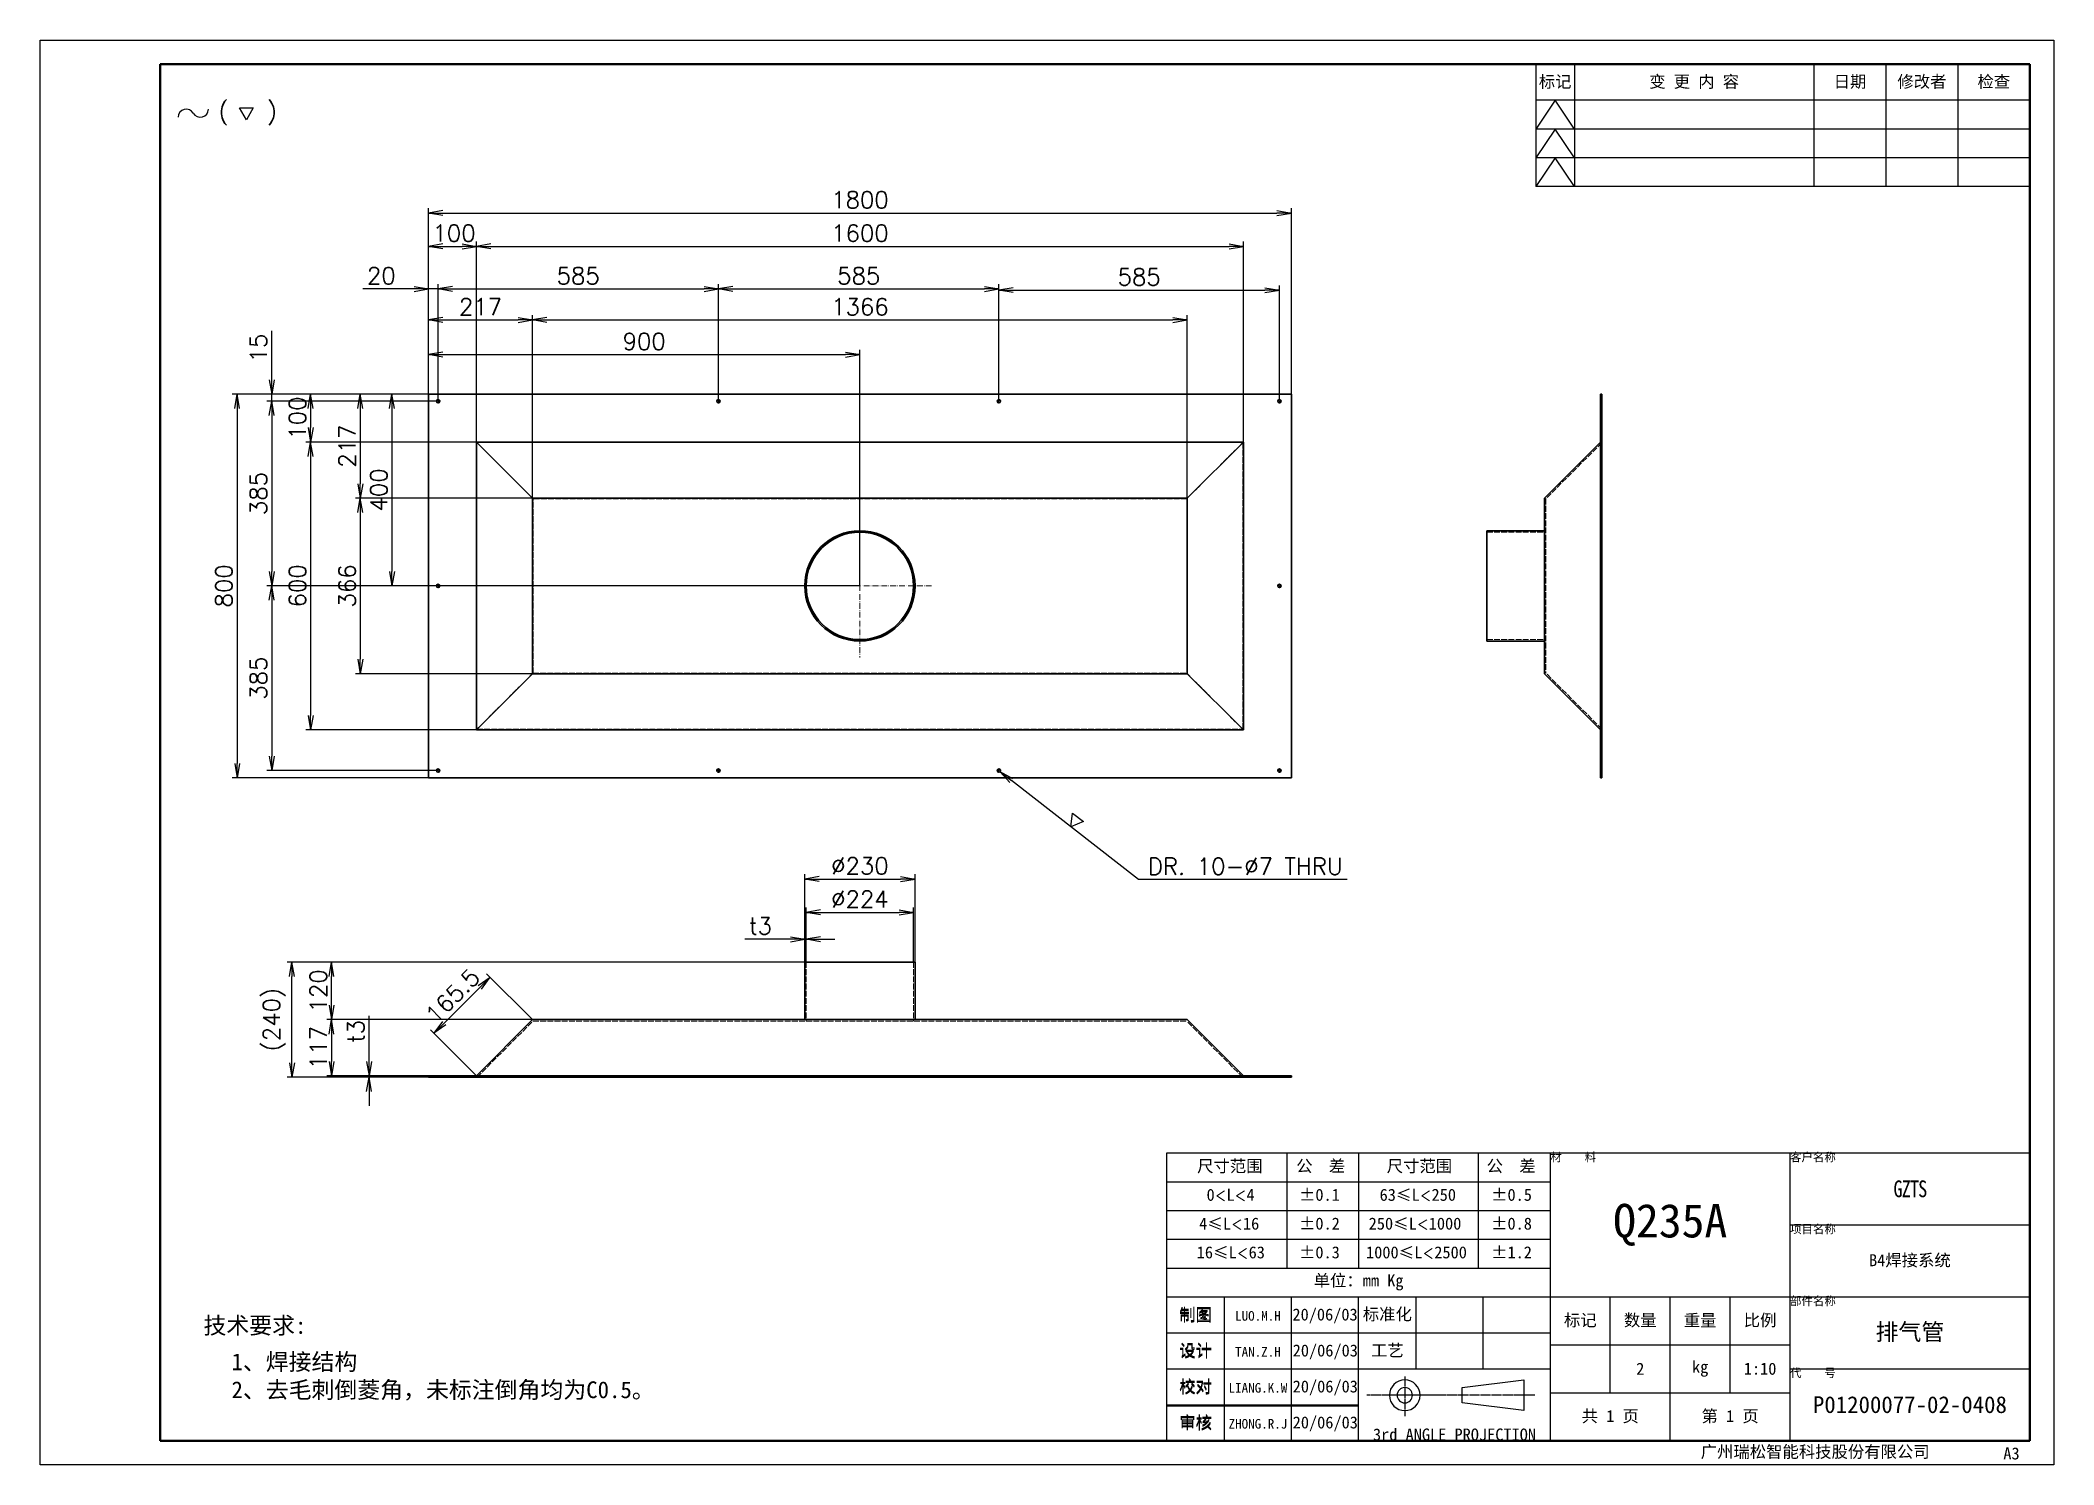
# Model space of a CAD drawing. Header units: millimetres. Extents: x -73083 to 81340, y -6859 to 6812.
# Drawn here: x 40336 to 44536, y -6850 to -3880 of the extents above; entities that cross this region are included whole.
import ezdxf

# ---------------------------------------------------------------- set-up
doc = ezdxf.new("R2010")
doc.units = ezdxf.units.MM
for name, pattern in [('AM_ISO02W050', [7.5, 6, -1.5]), ('AM_ISO08W050', [18, 12, -1.5, 3, -1.5]), ('CENTER-HOKUTO', [23, 20, -1, 1, -1]), ('DASHDOT', [18.5, 12, -3, 0.5, -3]), ('DASHED', [15, 12, -3])]:
    doc.linetypes.add(name, pattern=pattern)
doc.layers.add('A3', color=7, linetype='Continuous', plot=False)
for name, color, linetype, lineweight in [('AM_7', 2, 'AM_ISO08W050', 25), ('AM_HID', 1, 'AM_ISO02W050', 25), ('AM_VIS', 7, 'Continuous', 50), ('SOLID LINE', 7, 'Continuous', 30)]:
    doc.layers.add(name, color=color, linetype=linetype, lineweight=lineweight)
doc.layers.add('title_frame', color=7, linetype='Continuous')
doc.layers.add('word_dim', color=253, linetype='Continuous')
doc.styles.get("Standard").update_dxf_attribs({"font": 'romans.shx', "bigfont": 'bigfont.shx'})
doc.dimstyles.new('1-10', dxfattribs={"dimscale": 10, "dimtxt": 3.5, "dimasz": 3, "dimexe": 1, "dimexo": 0, "dimgap": 1, "dimtad": 3, "dimdsep": 46, "dimtxsty": 'Standard', "dimblk1": 'OPEN', "dimblk2": 'OPEN', "dimsah": 1, "dimcen": 0, "dimclrd": 256, "dimclre": 256, "dimclrt": 3, "dimadec": 0, "dimazin": 0, "dimtfac": 1, "dimtmove": 0, "dimatfit": 3, "dimfxl": 0, "dimtolj": 1, "dimtzin": 0, "dimarcsym": 0})
doc.dimstyles.new('STANDARD1-10', dxfattribs={"dimscale": 10, "dimtxt": 3.5, "dimasz": 3, "dimexe": 1, "dimexo": 0, "dimgap": 1, "dimtad": 3, "dimdsep": 46, "dimtxsty": 'Standard', "dimblk1": 'OPEN', "dimblk2": 'OPEN', "dimsah": 1, "dimcen": 0, "dimclrd": 256, "dimclre": 256, "dimclrt": 3, "dimadec": 0, "dimazin": 0, "dimtfac": 1, "dimtmove": 0, "dimatfit": 3, "dimldrblk": 'OPEN', "dimfxl": 0, "dimtolj": 1, "dimtzin": 0, "dimarcsym": 0})

msp = doc.modelspace()

# ---------------------------------------------------------------- texts
at = {"layer": 'SOLID LINE', "ltscale": 0.5}
for s, insert, char_height, width, attachment_point in [('\\pt150;{\\fSimHei|b0|i0|c134|p2;\\C3;标记}', (43496.27111, -3967.73229), 25, 80, 5), ('\\pt150;{\\fSimHei|b0|i0|c134|p2;\\C3;变 更 内 容}', (43786.27111, -3967.73229), 25, 500, 5), ('\\pt150;{\\fSimHei|b0|i0|c134|p2;\\C3;日期}', (44111.27111, -3967.73229), 25, 150, 5), ('\\pt150;{\\fSimHei|b0|i0|c134|p2;\\C3;修改者}', (44261.27111, -3967.73229), 25, 150, 5), ('\\pt150;{\\fSimHei|b0|i0|c134|p2;\\C3;检查}', (44411.27111, -3967.73229), 25, 150, 5), ('\\pt150;{\\fSimHei|b0|i0|c134|p2;\\C3;尺寸范围}', (42749.47074, -6214.94292), 25, 453.0151884, 1), ('\\pt150;{\\fSimHei|b0|i0|c134|p2;\\C3;公  差}', (42956.00815, -6214.94292), 25, 453.0151884, 1), ('\\pt150;{\\fSimHei|b0|i0|c134|p2;\\C3;尺寸范围}', (43144.94526, -6214.94292), 25, 453.0151884, 1), ('\\pt150;{\\fSimHei|b0|i0|c134|p2;\\C3;公  差}', (43353.33173, -6214.94292), 25, 453.0151884, 1), ('{\\fSimHei|b0|i0|c134|p2;\\C3;材    料}', (43486.27111, -6200.23229), 17.5, 500, 1), ('\\pt105;{\\fSimHei|b0|i0|c134|p2;\\C3;客户名称}', (43986.27111, -6200.23229), 17.5, 500, 1), ('{\\fSimHei|b0|i0|c134|p2;\\W0.8;\\T0.9;\\C3;GZTS}', (44236.27111, -6275.23229), 35, 500, 5), ('\\pt150;{\\fSimHei|b0|i0|c134|p2;\\C3;0\\Fromans,bigfont|c134;\\H0.9583x;<\\fSimHei|b0|i0|c134|p2;\\H1.044x;L\\Fromans,bigfont|c134;\\H0.9583x;<\\fSimHei|b0|i0|c134|p2;\\H1.044x;4}', (42769.07643, -6274.94292), 25, 453.0151884, 1), ('\\pt150;{\\fSimHei|b0|i0|c134|p2;\\C3;%%P0.1}', (42962.09452, -6274.94292), 25, 453.0151884, 1), ('\\pt150;{\\fSimHei|b0|i0|c134|p2;\\C3;63\\H0.9583x;≤\\H1.044x;L\\Fromans,bigfont|c134;\\H0.9579x;<\\fSimHei|b0|i0|c134|p2;\\H1.044x;250}', (43130.10793, -6274.94292), 25, 453.0151884, 1), ('\\pt150;{\\fSimHei|b0|i0|c134|p2;\\C3;%%P0.5}', (43362.79778, -6274.94292), 25, 453.0151884, 1), ('\\pt150;{\\fSimHei|b0|i0|c134|p2;\\C3;4\\H0.9583x;≤\\H1.043x;L\\Fromans,bigfont|c134;\\H0.9588x;<\\fSimHei|b0|i0|c134|p2;\\H1.043x;16}', (42753.73626, -6334.94292), 25, 453.0151884, 1), ('\\pt150;{\\fSimHei|b0|i0|c134|p2;\\C3;%%P0.2}', (42962.09452, -6334.94292), 25, 453.0151884, 1), ('\\pt150;{\\fSimHei|b0|i0|c134|p2;\\C3;250\\H0.9583x;≤\\H1.044x;L\\Fromans,bigfont|c134;\\H0.9579x;<\\fSimHei|b0|i0|c134|p2;\\H1.044x;1000}', (43107.28152, -6334.94292), 25, 453.0151884, 1), ('\\pt150;{\\fSimHei|b0|i0|c134|p2;\\C3;%%P0.8}', (43362.79778, -6334.94292), 25, 453.0151884, 1), ('\\pt420;{\\fSimHei|b0|i0|c134|p2;\\C3;Q235A}', (43736.27111, -6350.23229), 70, 500, 5), ('\\pt105;{\\fSimHei|b0|i0|c134|p2;\\C3;项目名称}', (43986.27111, -6350.23229), 17.5, 500, 1), ('\\pt150;{\\fSimHei|b0|i0|c134|p2;\\C3;16\\H0.9583x;≤\\H1.044x;L\\Fromans,bigfont|c134;\\H0.9579x;<\\fSimHei|b0|i0|c134|p2;\\H1.044x;63}', (42748.58578, -6394.94292), 25, 453.0151884, 1), ('\\pt150;{\\fSimHei|b0|i0|c134|p2;\\C3;%%P0.3}', (42962.09452, -6394.94292), 25, 453.0151884, 1), ('\\pt150;{\\fSimHei|b0|i0|c134|p2;\\C3;%%P1.2}', (43362.79778, -6394.94292), 25, 453.0151884, 1), ('{\\fSimHei|b0|i0|c134|p2;\\C3;B4焊接系统}', (44236.27111, -6425.23229), 25, 500, 5), ('\\pt150;{\\fSimHei|b0|i0|c134|p2;\\C3;单位：mm Kg}', (43086.27111, -6470.23229), 25, 800, 5), ('\\pt105;{\\fSimHei|b0|i0|c134|p2;\\C3;部件名称}', (43986.27111, -6500.23229), 17.5, 500, 1), ('\\pt210;{\\fSimHei|b0|i0|c134|p2;\\C3;技术要求:}', (40676.6313, -6542.35016), 35, 300.6052599, 1), ('\\pt150;{\\fSimHei|b0|i0|c134|p2;\\C3;制图}', (42746.27111, -6537.73229), 25, 120, 5), ('\\pt60;{\\fSimHei|b0|i0|c134|p2;\\C3;制图}', (42746.27111, -6540.10278), 25, 120, 5), ('\\pt288;{\\fSimHei|b0|i0|c134|p2;\\H0.8x;\\C3;LUO.M.H}', (42876.27111, -6540.10278), 25, 140, 5), ('\\pt60;{\\fSimHei|b0|i0|c134|p2;\\C3;20/06/03}', (43016.27111, -6540.10278), 25, 140, 5), ('\\pt150;{\\fSimHei|b0|i0|c134|p2;\\C3;标准化}', (43146.27111, -6537.73229), 25, 120, 5), ('\\pt150;{\\fSimHei|b0|i0|c134|p2;\\C3;标记}', (43548.77111, -6550.23229), 25, 125, 5), ('\\pt150;{\\fSimHei|b0|i0|c134|p2;\\C3;数量}', (43673.77111, -6550.23229), 25, 125, 5), ('\\pt150;{\\fSimHei|b0|i0|c134|p2;\\C3;重量}', (43798.77111, -6550.23229), 25, 125, 5), ('\\pt150;{\\fSimHei|b0|i0|c134|p2;\\C3;比例}', (43923.77111, -6550.23229), 25, 125, 5), ('{\\fSimHei|b0|i0|c134|p2;\\C3;排气管}', (44236.27111, -6575.23229), 35, 500, 5), ('\\pt210;{\\fSimHei|b0|i0|c134|p2;\\C3;\\P1、焊接结构\\P2、去毛刺倒菱角，未标注倒角均为C0.5。}', (40735.12453, -6559.76224), 35, 1115.9093522, 1), ('\\pt150;{\\fSimHei|b0|i0|c134|p2;\\C3;设计}', (42746.27111, -6612.73229), 25, 120, 5), ('\\pt60;{\\fSimHei|b0|i0|c134|p2;\\C3;设计}', (42746.27111, -6615.10278), 25, 120, 5), ('\\pt288;{\\fSimHei|b0|i0|c134|p2;\\H0.8x;\\C3;TAN.Z.H}', (42876.27111, -6615.10278), 25, 140, 5), ('\\pt60;{\\fSimHei|b0|i0|c134|p2;\\C3;20/06/03}', (43016.77747, -6615.10278), 25, 138.9872858, 5), ('\\pt150;{\\fSimHei|b0|i0|c134|p2;\\C3;工艺}', (43146.27111, -6612.73229), 25, 120, 5), ('\\pt150;{\\fSimHei|b0|i0|c134|p2;\\C3;kg}', (43798.77111, -6650.23229), 25, 125, 5), ('\\pt150;{\\fSimHei|b0|i0|c134|p2;\\C3;校对}', (42746.27111, -6687.73229), 25, 120, 5), ('\\pt60;{\\fSimHei|b0|i0|c134|p2;\\C3;校对}', (42746.27111, -6690.10278), 25, 120, 5), ('\\pt60;{\\fSimHei|b0|i0|c134|p2;\\C3;20/06/03}', (43016.77747, -6690.10278), 25, 138.9872858, 5), ('\\pt150;{\\fSimHei|b0|i0|c134|p2;\\C3;2}', (43673.77111, -6650.23229), 25, 125, 5), ('\\pt150;{\\fSimHei|b0|i0|c134|p2;\\C3;1:10}', (43923.77111, -6650.23229), 25, 125, 5), ('\\pt105;{\\fSimHei|b0|i0|c134|p2;\\C3;代    号}', (43986.27111, -6650.23229), 17.5, 500, 1), ('\\pt288;{\\fSimHei|b0|i0|c134|p2;\\H0.8x;\\C3;LIANG.K.W}', (42876.27111, -6690.10278), 25, 140, 5), ('{\\fSimHei|b0|i0|c134|p2;\\C3;P01200077-02-0408}', (44236.27111, -6725.23229), 35, 500, 5), ('\\pt150;{\\fSimHei|b0|i0|c134|p2;\\C3;审核}', (42746.27111, -6762.73229), 25, 120, 5), ('\\pt60;{\\fSimHei|b0|i0|c134|p2;\\C3;审核}', (42746.27111, -6765.10278), 25, 120, 5), ('\\pt288;{\\fSimHei|b0|i0|c134|p2;\\H0.8x;\\C3;ZHONG.R.J}', (42876.27111, -6765.10278), 25, 140, 5), ('\\pt60;{\\fSimHei|b0|i0|c134|p2;\\C3;20/06/03}', (43016.77747, -6765.10278), 25, 138.9872858, 5), ('\\pt150;{\\fSimHei|b0|i0|c134|p2;\\C3;共 1 页}', (43611.27111, -6750.23229), 25, 250, 5), ('\\pt150;{\\fSimHei|b0|i0|c134|p2;\\C3;第 1 页}', (43861.27111, -6750.23229), 25, 250, 5), ('{\\fSimHei|b0|i0|c134|p2;\\C3;3rd ANGLE PROJECTION}', (43286.27111, -6800.23229), 25, 400, 8), ('\\pt150;{\\fSimHei|b0|i0|c134|p2;\\C3;广州瑞松智能科技股份有限公司}', (43799.95725, -6810.58707), 25, 785.6180814, 1), ('\\pt150;{\\fSimHei|b0|i0|c134|p2;\\C3;A3}', (44431.15981, -6814.20635), 25, 785.6180814, 1)]:
    msp.add_mtext(s, dxfattribs=dict(at, insert=insert, char_height=char_height, width=width, attachment_point=attachment_point))
at = {"layer": 'SOLID LINE', "ltscale": 0.5, "insert": (43101.79454, -6394.94292), "char_height": 25, "width": 453.0151884, "attachment_point": 1, "line_spacing_factor": 0.72}
msp.add_mtext('\\pt150;{\\fSimHei|b0|i0|c134|p2;\\C3;1000\\H0.9583x;≤\\H1.044x;L\\Fromans,bigfont|c134;\\H0.9579x;<\\fSimHei|b0|i0|c134|p2;\\H1.044x;2500}', dxfattribs=at)

# ---------------------------------------------------------------- blocks, each defined once
blk = doc.blocks.new('shiage0')
at = {"layer": 'word_dim', "color": 3, "linetype": 'Continuous'}
for centre, start, end in [((1.69, 0), 30, 180), ((4.61, 1.69), 210, 0)]:
    blk.add_arc(centre, 1.69, start, end, dxfattribs=at)
blk = doc.blocks.new('12')
at = {"layer": 'title_frame', "color": 3, "linetype": 'Continuous'}
blk.add_lwpolyline([(20.46, 3.03), (19.01, 5.53), (21.9, 5.53)], close=True, dxfattribs=at)
blk.add_blockref('shiage0', (6.23, 3.56), dxfattribs=at)
blk.add_text('(   )', height=3.5, dxfattribs=at).set_placement((14.64, 3.08))
blk = doc.blocks.new('_Open')
at = {"color": 0, "lineweight": -2}
for p, q in [((-1, 0.17), (0, 0)), ((-1, -0.17), (0, 0)), ((0, 0), (-1, 0))]:
    blk.add_line(p, q, dxfattribs=at)
blk = doc.blocks.new('*D477')
at = {"layer": 'DEFPOINTS', "color": 0, "linetype": 'Continuous', "ltscale": 10}
for p in [(41022.2, -6039.2), (41146, -6039.2), (41146, -6042.2)]:
    blk.add_point(p, dxfattribs=at)
at = {"layer": 'word_dim', "linetype": 'Continuous', "lineweight": -2, "ltscale": 10}
for p, q in [((41022.2, -6009.2), (41022.2, -5914.2)), ((41146, -6039.2), (41012.2, -6039.2)), ((41146, -6042.2), (41012.2, -6042.2)), ((41022.2, -6042.2), (41022.2, -6039.2)), ((41022.2, -6072.2), (41022.2, -6102.2))]:
    blk.add_line(p, q, dxfattribs=at)
at = {"layer": 'word_dim', "linetype": 'Continuous', "lineweight": -2, "ltscale": 10, "xscale": 30, "yscale": 30, "zscale": 30}
for p, rotation in [((41022.2, -6039.2), 270), ((41022.2, -6042.2), 90)]:
    blk.add_blockref('_Open', p, dxfattribs=dict(at, rotation=rotation))
at = {"layer": 'word_dim', "color": 3, "linetype": 'Continuous', "ltscale": 10, "insert": (40994.7, -5946.7), "char_height": 35, "attachment_point": 5, "rotation": 90}
blk.add_mtext('\\A1;t3', dxfattribs=at)
blk = doc.blocks.new('*D478')
at = {"layer": 'DEFPOINTS', "color": 0, "linetype": 'Continuous', "ltscale": 10}
for p in [(41363, -5922.2), (40943.7, -6039.2), (41246, -6039.2)]:
    blk.add_point(p, dxfattribs=at)
at = {"layer": 'word_dim', "linetype": 'Continuous', "lineweight": -2, "ltscale": 10}
for p, q in [((41363, -5922.2), (40933.7, -5922.2)), ((40943.7, -5952.2), (40943.7, -6009.2)), ((41246, -6039.2), (40933.7, -6039.2))]:
    blk.add_line(p, q, dxfattribs=at)
at = {"layer": 'word_dim', "linetype": 'Continuous', "lineweight": -2, "ltscale": 10, "xscale": 30, "yscale": 30, "zscale": 30}
for p, rotation in [((40943.7, -5922.2), 90), ((40943.7, -6039.2), 270)]:
    blk.add_blockref('_Open', p, dxfattribs=dict(at, rotation=rotation))
at = {"layer": 'word_dim', "color": 3, "linetype": 'Continuous', "ltscale": 10, "insert": (40916.2, -5980.7), "char_height": 35, "attachment_point": 5, "rotation": 90}
blk.add_mtext('\\A1;117', dxfattribs=at)
blk = doc.blocks.new('*D479')
at = {"layer": 'DEFPOINTS', "color": 0, "linetype": 'Continuous', "ltscale": 10}
for p in [(40861.3, -5802.2), (41931, -5802.2), (41146, -6042.2)]:
    blk.add_point(p, dxfattribs=at)
at = {"layer": 'word_dim', "linetype": 'Continuous', "lineweight": -2, "ltscale": 10}
for p, q in [((41931, -5802.2), (40851.3, -5802.2)), ((40861.3, -6012.2), (40861.3, -5832.2)), ((41146, -6042.2), (40851.3, -6042.2))]:
    blk.add_line(p, q, dxfattribs=at)
at = {"layer": 'word_dim', "linetype": 'Continuous', "lineweight": -2, "ltscale": 10, "xscale": 30, "yscale": 30, "zscale": 30}
for p, rotation in [((40861.3, -5802.2), 90), ((40861.3, -6042.2), 270)]:
    blk.add_blockref('_Open', p, dxfattribs=dict(at, rotation=rotation))
at = {"layer": 'word_dim', "color": 3, "linetype": 'Continuous', "ltscale": 10, "insert": (40824.6, -5922.2), "char_height": 35, "attachment_point": 5, "rotation": 90}
blk.add_mtext('\\A1;(240)', dxfattribs=at)
blk = doc.blocks.new('*D480')
at = {"layer": 'DEFPOINTS', "color": 0, "linetype": 'Continuous', "ltscale": 10}
for p in [(40943.7, -5802.2), (41931, -5802.2), (41363, -5922.2)]:
    blk.add_point(p, dxfattribs=at)
at = {"layer": 'word_dim', "linetype": 'Continuous', "lineweight": -2, "ltscale": 10}
for p, q in [((41931, -5802.2), (40933.7, -5802.2)), ((40943.7, -5892.2), (40943.7, -5832.2)), ((41363, -5922.2), (40933.7, -5922.2))]:
    blk.add_line(p, q, dxfattribs=at)
at = {"layer": 'word_dim', "linetype": 'Continuous', "lineweight": -2, "ltscale": 10, "xscale": 30, "yscale": 30, "zscale": 30}
for p, rotation in [((40943.7, -5802.2), 90), ((40943.7, -5922.2), 270)]:
    blk.add_blockref('_Open', p, dxfattribs=dict(at, rotation=rotation))
at = {"layer": 'word_dim', "color": 3, "linetype": 'Continuous', "ltscale": 10, "insert": (40916.2, -5862.2), "char_height": 35, "attachment_point": 5, "rotation": 90}
blk.add_mtext('\\A1;120', dxfattribs=at)
blk = doc.blocks.new('*D481')
at = {"layer": 'DEFPOINTS', "color": 0, "linetype": 'Continuous', "ltscale": 10}
for p in [(41274.4, -5833.7), (41363, -5922.2), (41246, -6039.2)]:
    blk.add_point(p, dxfattribs=at)
at = {"layer": 'word_dim', "linetype": 'Continuous', "lineweight": -2, "ltscale": 10}
for p, q in [((41363, -5922.2), (41267.4, -5826.6)), ((41178.6, -5929.5), (41253.2, -5854.9)), ((41246, -6039.2), (41150.4, -5943.6))]:
    blk.add_line(p, q, dxfattribs=at)
at = {"layer": 'word_dim', "linetype": 'Continuous', "lineweight": -2, "ltscale": 10, "xscale": 30, "yscale": 30, "zscale": 30}
for p, rotation in [((41274.4, -5833.7), 45), ((41157.4, -5950.7), 225)]:
    blk.add_blockref('_Open', p, dxfattribs=dict(at, rotation=rotation))
at = {"layer": 'word_dim', "color": 3, "linetype": 'Continuous', "ltscale": 10, "insert": (41196.5, -5872.7), "char_height": 35, "attachment_point": 5, "rotation": 45}
blk.add_mtext('\\A1;165.5', dxfattribs=at)
blk = doc.blocks.new('*D482')
at = {"layer": 'DEFPOINTS', "color": 0, "linetype": 'Continuous', "ltscale": 10}
for p in [(41934, -5754.6), (41931, -5802.2), (41934, -5802.2)]:
    blk.add_point(p, dxfattribs=at)
at = {"layer": 'word_dim', "linetype": 'Continuous', "lineweight": -2, "ltscale": 10}
for p, q in [((41931, -5802.2), (41931, -5744.6)), ((41934, -5802.2), (41934, -5744.6)), ((41901, -5754.6), (41806, -5754.6)), ((41934, -5754.6), (41931, -5754.6)), ((41964, -5754.6), (41994, -5754.6))]:
    blk.add_line(p, q, dxfattribs=at)
at = {"layer": 'word_dim', "linetype": 'Continuous', "lineweight": -2, "ltscale": 10, "xscale": 30, "yscale": 30, "zscale": 30}
blk.add_blockref('_Open', (41931, -5754.6), dxfattribs=at)
at = {"layer": 'word_dim', "linetype": 'Continuous', "lineweight": -2, "ltscale": 10, "xscale": 30, "yscale": 30, "zscale": 30, "rotation": 180}
blk.add_blockref('_Open', (41934, -5754.6), dxfattribs=at)
at = {"layer": 'word_dim', "color": 3, "linetype": 'Continuous', "ltscale": 10, "insert": (41838.5, -5727.1), "char_height": 35, "attachment_point": 5}
blk.add_mtext('\\A1;t3', dxfattribs=at)
blk = doc.blocks.new('*D483')
at = {"layer": 'DEFPOINTS', "color": 0, "linetype": 'Continuous', "ltscale": 10}
for p in [(42161, -5629.2), (41931, -5802.2), (42161, -5802.2)]:
    blk.add_point(p, dxfattribs=at)
at = {"layer": 'word_dim', "linetype": 'Continuous', "lineweight": -2, "ltscale": 10}
for p, q in [((41931, -5802.2), (41931, -5619.2)), ((42161, -5802.2), (42161, -5619.2)), ((41961, -5629.2), (42131, -5629.2))]:
    blk.add_line(p, q, dxfattribs=at)
at = {"layer": 'word_dim', "linetype": 'Continuous', "lineweight": -2, "ltscale": 10, "xscale": 30, "yscale": 30, "zscale": 30, "rotation": 180}
blk.add_blockref('_Open', (41931, -5629.2), dxfattribs=at)
at = {"layer": 'word_dim', "linetype": 'Continuous', "lineweight": -2, "ltscale": 10, "xscale": 30, "yscale": 30, "zscale": 30}
blk.add_blockref('_Open', (42161, -5629.2), dxfattribs=at)
at = {"layer": 'word_dim', "color": 3, "linetype": 'Continuous', "ltscale": 10, "insert": (42046, -5601.7), "char_height": 35, "attachment_point": 5}
blk.add_mtext('\\A1;%%c230', dxfattribs=at)
blk = doc.blocks.new('*D484')
at = {"layer": 'DEFPOINTS', "color": 0, "linetype": 'Continuous', "ltscale": 10}
for p in [(42158, -5698.6), (41934, -5802.2), (42158, -5802.2)]:
    blk.add_point(p, dxfattribs=at)
at = {"layer": 'word_dim', "linetype": 'Continuous', "lineweight": -2, "ltscale": 10}
for p, q in [((41934, -5802.2), (41934, -5688.6)), ((41964, -5698.6), (42128, -5698.6)), ((42158, -5802.2), (42158, -5688.6))]:
    blk.add_line(p, q, dxfattribs=at)
at = {"layer": 'word_dim', "linetype": 'Continuous', "lineweight": -2, "ltscale": 10, "xscale": 30, "yscale": 30, "zscale": 30, "rotation": 180}
blk.add_blockref('_Open', (41934, -5698.6), dxfattribs=at)
at = {"layer": 'word_dim', "linetype": 'Continuous', "lineweight": -2, "ltscale": 10, "xscale": 30, "yscale": 30, "zscale": 30}
blk.add_blockref('_Open', (42158, -5698.6), dxfattribs=at)
at = {"layer": 'word_dim', "color": 3, "linetype": 'Continuous', "ltscale": 10, "insert": (42046, -5671.1), "char_height": 35, "attachment_point": 5}
blk.add_mtext('\\A1;%%c224', dxfattribs=at)
blk = doc.blocks.new('*D485')
at = {"layer": 'DEFPOINTS', "color": 0, "linetype": 'Continuous'}
for p in [(42946, -4240.4), (41146, -4617.9), (42946, -4617.9)]:
    blk.add_point(p, dxfattribs=at)
at = {"layer": 'word_dim', "linetype": 'Continuous', "lineweight": -2}
for p, q in [((41146, -4617.9), (41146, -4230.4)), ((41176, -4240.4), (42916, -4240.4)), ((42946, -4617.9), (42946, -4230.4))]:
    blk.add_line(p, q, dxfattribs=at)
at = {"layer": 'word_dim', "linetype": 'Continuous', "lineweight": -2, "xscale": 30, "yscale": 30, "zscale": 30, "rotation": 180}
blk.add_blockref('_Open', (41146, -4240.4), dxfattribs=at)
at = {"layer": 'word_dim', "linetype": 'Continuous', "lineweight": -2, "xscale": 30, "yscale": 30, "zscale": 30}
blk.add_blockref('_Open', (42946, -4240.4), dxfattribs=at)
at = {"layer": 'word_dim', "color": 3, "linetype": 'Continuous', "insert": (42046, -4212.9), "char_height": 35, "attachment_point": 5}
blk.add_mtext('\\A1;1800', dxfattribs=at)
blk = doc.blocks.new('*D486')
at = {"layer": 'DEFPOINTS', "color": 0, "linetype": 'Continuous'}
for p in [(41146, -4617.9), (40746.9, -5417.9), (41146, -5417.9)]:
    blk.add_point(p, dxfattribs=at)
at = {"layer": 'word_dim', "linetype": 'Continuous', "lineweight": -2}
for p, q in [((41146, -4617.9), (40736.9, -4617.9)), ((40746.9, -4647.9), (40746.9, -5387.9)), ((41146, -5417.9), (40736.9, -5417.9))]:
    blk.add_line(p, q, dxfattribs=at)
at = {"layer": 'word_dim', "linetype": 'Continuous', "lineweight": -2, "xscale": 30, "yscale": 30, "zscale": 30}
for p, rotation in [((40746.9, -4617.9), 90), ((40746.9, -5417.9), 270)]:
    blk.add_blockref('_Open', p, dxfattribs=dict(at, rotation=rotation))
at = {"layer": 'word_dim', "color": 3, "linetype": 'Continuous', "insert": (40719.4, -5017.9), "char_height": 35, "attachment_point": 5, "rotation": 90}
blk.add_mtext('\\A1;800', dxfattribs=at)
blk = doc.blocks.new('*D487')
at = {"layer": 'DEFPOINTS', "color": 0, "linetype": 'Continuous'}
for p in [(41246, -4310), (41146, -4617.9), (41246, -4717.9)]:
    blk.add_point(p, dxfattribs=at)
at = {"layer": 'word_dim', "linetype": 'Continuous', "lineweight": -2}
for p, q in [((41146, -4617.9), (41146, -4300)), ((41176, -4310), (41216, -4310)), ((41246, -4717.9), (41246, -4300))]:
    blk.add_line(p, q, dxfattribs=at)
at = {"layer": 'word_dim', "linetype": 'Continuous', "lineweight": -2, "xscale": 30, "yscale": 30, "zscale": 30, "rotation": 180}
blk.add_blockref('_Open', (41146, -4310), dxfattribs=at)
at = {"layer": 'word_dim', "linetype": 'Continuous', "lineweight": -2, "xscale": 30, "yscale": 30, "zscale": 30}
blk.add_blockref('_Open', (41246, -4310), dxfattribs=at)
at = {"layer": 'word_dim', "color": 3, "linetype": 'Continuous', "insert": (41199.3, -4282.5), "char_height": 35, "attachment_point": 5}
blk.add_mtext('\\A1;100', dxfattribs=at)
blk = doc.blocks.new('*D488')
at = {"layer": 'DEFPOINTS', "color": 0, "linetype": 'Continuous'}
for p in [(42846, -4310), (41246, -4717.9), (42846, -4717.9)]:
    blk.add_point(p, dxfattribs=at)
at = {"layer": 'word_dim', "linetype": 'Continuous', "lineweight": -2}
for p, q in [((41246, -4717.9), (41246, -4300)), ((41276, -4310), (42816, -4310)), ((42846, -4717.9), (42846, -4300))]:
    blk.add_line(p, q, dxfattribs=at)
at = {"layer": 'word_dim', "linetype": 'Continuous', "lineweight": -2, "xscale": 30, "yscale": 30, "zscale": 30, "rotation": 180}
blk.add_blockref('_Open', (41246, -4310), dxfattribs=at)
at = {"layer": 'word_dim', "linetype": 'Continuous', "lineweight": -2, "xscale": 30, "yscale": 30, "zscale": 30}
blk.add_blockref('_Open', (42846, -4310), dxfattribs=at)
at = {"layer": 'word_dim', "color": 3, "linetype": 'Continuous', "insert": (42046, -4282.5), "char_height": 35, "attachment_point": 5}
blk.add_mtext('\\A1;1600', dxfattribs=at)
blk = doc.blocks.new('*D489')
at = {"layer": 'DEFPOINTS', "color": 0, "linetype": 'Continuous'}
for p in [(41363, -4463.4), (41146, -4617.9), (41363, -4834.9)]:
    blk.add_point(p, dxfattribs=at)
at = {"layer": 'word_dim', "linetype": 'Continuous', "lineweight": -2}
for p, q in [((41146, -4617.9), (41146, -4453.4)), ((41176, -4463.4), (41333, -4463.4)), ((41363, -4834.9), (41363, -4453.4))]:
    blk.add_line(p, q, dxfattribs=at)
at = {"layer": 'word_dim', "linetype": 'Continuous', "lineweight": -2, "xscale": 30, "yscale": 30, "zscale": 30, "rotation": 180}
blk.add_blockref('_Open', (41146, -4463.4), dxfattribs=at)
at = {"layer": 'word_dim', "linetype": 'Continuous', "lineweight": -2, "xscale": 30, "yscale": 30, "zscale": 30}
blk.add_blockref('_Open', (41363, -4463.4), dxfattribs=at)
at = {"layer": 'word_dim', "color": 3, "linetype": 'Continuous', "insert": (41254.5, -4435.9), "char_height": 35, "attachment_point": 5}
blk.add_mtext('\\A1;217', dxfattribs=at)
blk = doc.blocks.new('*D490')
at = {"layer": 'DEFPOINTS', "color": 0, "linetype": 'Continuous'}
for p in [(42729, -4463.4), (41363, -4834.9), (42729, -4834.9)]:
    blk.add_point(p, dxfattribs=at)
at = {"layer": 'word_dim', "linetype": 'Continuous', "lineweight": -2}
for p, q in [((41363, -4834.9), (41363, -4453.4)), ((41393, -4463.4), (42699, -4463.4)), ((42729, -4834.9), (42729, -4453.4))]:
    blk.add_line(p, q, dxfattribs=at)
at = {"layer": 'word_dim', "linetype": 'Continuous', "lineweight": -2, "xscale": 30, "yscale": 30, "zscale": 30, "rotation": 180}
blk.add_blockref('_Open', (41363, -4463.4), dxfattribs=at)
at = {"layer": 'word_dim', "linetype": 'Continuous', "lineweight": -2, "xscale": 30, "yscale": 30, "zscale": 30}
blk.add_blockref('_Open', (42729, -4463.4), dxfattribs=at)
at = {"layer": 'word_dim', "color": 3, "linetype": 'Continuous', "insert": (42046, -4435.9), "char_height": 35, "attachment_point": 5}
blk.add_mtext('\\A1;1366', dxfattribs=at)
blk = doc.blocks.new('*D491')
at = {"layer": 'DEFPOINTS', "color": 0, "linetype": 'Continuous'}
for p in [(41146, -4617.9), (40900.2, -4717.9), (41246, -4717.9)]:
    blk.add_point(p, dxfattribs=at)
at = {"layer": 'word_dim', "linetype": 'Continuous', "lineweight": -2}
for p, q in [((41146, -4617.9), (40890.2, -4617.9)), ((40900.2, -4647.9), (40900.2, -4687.9)), ((41246, -4717.9), (40890.2, -4717.9))]:
    blk.add_line(p, q, dxfattribs=at)
at = {"layer": 'word_dim', "linetype": 'Continuous', "lineweight": -2, "xscale": 30, "yscale": 30, "zscale": 30}
for p, rotation in [((40900.2, -4617.9), 90), ((40900.2, -4717.9), 270)]:
    blk.add_blockref('_Open', p, dxfattribs=dict(at, rotation=rotation))
at = {"layer": 'word_dim', "color": 3, "linetype": 'Continuous', "insert": (40872.7, -4667.9), "char_height": 35, "attachment_point": 5, "rotation": 90}
blk.add_mtext('\\A1;100', dxfattribs=at)
blk = doc.blocks.new('*D492')
at = {"layer": 'DEFPOINTS', "color": 0, "linetype": 'Continuous'}
for p in [(41246, -4717.9), (40900.2, -5317.9), (41246, -5317.9)]:
    blk.add_point(p, dxfattribs=at)
at = {"layer": 'word_dim', "linetype": 'Continuous', "lineweight": -2}
for p, q in [((41246, -4717.9), (40890.2, -4717.9)), ((40900.2, -4747.9), (40900.2, -5287.9)), ((41246, -5317.9), (40890.2, -5317.9))]:
    blk.add_line(p, q, dxfattribs=at)
at = {"layer": 'word_dim', "linetype": 'Continuous', "lineweight": -2, "xscale": 30, "yscale": 30, "zscale": 30}
for p, rotation in [((40900.2, -4717.9), 90), ((40900.2, -5317.9), 270)]:
    blk.add_blockref('_Open', p, dxfattribs=dict(at, rotation=rotation))
at = {"layer": 'word_dim', "color": 3, "linetype": 'Continuous', "insert": (40872.7, -5017.9), "char_height": 35, "attachment_point": 5, "rotation": 90}
blk.add_mtext('\\A1;600', dxfattribs=at)
blk = doc.blocks.new('*D493')
at = {"layer": 'DEFPOINTS', "color": 0, "linetype": 'Continuous'}
for p in [(41146, -4617.9), (41003.8, -4834.9), (41363, -4834.9)]:
    blk.add_point(p, dxfattribs=at)
at = {"layer": 'word_dim', "linetype": 'Continuous', "lineweight": -2}
for p, q in [((41146, -4617.9), (40993.8, -4617.9)), ((41003.8, -4647.9), (41003.8, -4804.9)), ((41363, -4834.9), (40993.8, -4834.9))]:
    blk.add_line(p, q, dxfattribs=at)
at = {"layer": 'word_dim', "linetype": 'Continuous', "lineweight": -2, "xscale": 30, "yscale": 30, "zscale": 30}
for p, rotation in [((41003.8, -4617.9), 90), ((41003.8, -4834.9), 270)]:
    blk.add_blockref('_Open', p, dxfattribs=dict(at, rotation=rotation))
at = {"layer": 'word_dim', "color": 3, "linetype": 'Continuous', "insert": (40976.3, -4726.4), "char_height": 35, "attachment_point": 5, "rotation": 90}
blk.add_mtext('\\A1;217', dxfattribs=at)
blk = doc.blocks.new('*D494')
at = {"layer": 'DEFPOINTS', "color": 0, "linetype": 'Continuous'}
for p in [(41363, -4834.9), (41003.8, -5200.9), (41363, -5200.9)]:
    blk.add_point(p, dxfattribs=at)
at = {"layer": 'word_dim', "linetype": 'Continuous', "lineweight": -2}
for p, q in [((41363, -4834.9), (40993.8, -4834.9)), ((41003.8, -4864.9), (41003.8, -5170.9)), ((41363, -5200.9), (40993.8, -5200.9))]:
    blk.add_line(p, q, dxfattribs=at)
at = {"layer": 'word_dim', "linetype": 'Continuous', "lineweight": -2, "xscale": 30, "yscale": 30, "zscale": 30}
for p, rotation in [((41003.8, -4834.9), 90), ((41003.8, -5200.9), 270)]:
    blk.add_blockref('_Open', p, dxfattribs=dict(at, rotation=rotation))
at = {"layer": 'word_dim', "color": 3, "linetype": 'Continuous', "insert": (40976.3, -5017.9), "char_height": 35, "attachment_point": 5, "rotation": 90}
blk.add_mtext('\\A1;366', dxfattribs=at)
blk = doc.blocks.new('*D495')
at = {"layer": 'DEFPOINTS', "color": 0, "linetype": 'Continuous'}
for p in [(42046, -4535.7), (41146, -4617.9), (42046, -5017.9)]:
    blk.add_point(p, dxfattribs=at)
at = {"layer": 'word_dim', "linetype": 'Continuous', "lineweight": -2}
for p, q in [((41146, -4617.9), (41146, -4525.7)), ((41176, -4535.7), (42016, -4535.7)), ((42046, -5017.9), (42046, -4525.7))]:
    blk.add_line(p, q, dxfattribs=at)
at = {"layer": 'word_dim', "linetype": 'Continuous', "lineweight": -2, "xscale": 30, "yscale": 30, "zscale": 30, "rotation": 180}
blk.add_blockref('_Open', (41146, -4535.7), dxfattribs=at)
at = {"layer": 'word_dim', "linetype": 'Continuous', "lineweight": -2, "xscale": 30, "yscale": 30, "zscale": 30}
blk.add_blockref('_Open', (42046, -4535.7), dxfattribs=at)
at = {"layer": 'word_dim', "color": 3, "linetype": 'Continuous', "insert": (41596, -4508.2), "char_height": 35, "attachment_point": 5}
blk.add_mtext('\\A1;900', dxfattribs=at)
blk = doc.blocks.new('*D496')
at = {"layer": 'DEFPOINTS', "color": 0, "linetype": 'Continuous'}
for p in [(41146, -4617.9), (41069.9, -5017.9), (42046, -5017.9)]:
    blk.add_point(p, dxfattribs=at)
at = {"layer": 'word_dim', "linetype": 'Continuous', "lineweight": -2}
for p, q in [((41146, -4617.9), (41059.9, -4617.9)), ((41069.9, -4647.9), (41069.9, -4987.9)), ((42046, -5017.9), (41059.9, -5017.9))]:
    blk.add_line(p, q, dxfattribs=at)
at = {"layer": 'word_dim', "linetype": 'Continuous', "lineweight": -2, "xscale": 30, "yscale": 30, "zscale": 30}
for p, rotation in [((41069.9, -4617.9), 90), ((41069.9, -5017.9), 270)]:
    blk.add_blockref('_Open', p, dxfattribs=dict(at, rotation=rotation))
at = {"layer": 'word_dim', "color": 3, "linetype": 'Continuous', "insert": (41042.4, -4817.9), "char_height": 35, "attachment_point": 5, "rotation": 90}
blk.add_mtext('\\A1;400', dxfattribs=at)
blk = doc.blocks.new('*D497')
at = {"layer": 'DEFPOINTS', "color": 0, "linetype": 'Continuous'}
for p in [(41166, -4398.7), (41146, -4617.9), (41166, -4628.4)]:
    blk.add_point(p, dxfattribs=at)
at = {"layer": 'word_dim', "linetype": 'Continuous', "lineweight": -2}
for p, q in [((41116, -4398.7), (41009.3, -4398.7)), ((41146, -4617.9), (41146, -4388.7)), ((41166, -4398.7), (41146, -4398.7)), ((41166, -4628.4), (41166, -4388.7)), ((41196, -4398.7), (41226, -4398.7))]:
    blk.add_line(p, q, dxfattribs=at)
at = {"layer": 'word_dim', "linetype": 'Continuous', "lineweight": -2, "xscale": 30, "yscale": 30, "zscale": 30}
blk.add_blockref('_Open', (41146, -4398.7), dxfattribs=at)
at = {"layer": 'word_dim', "linetype": 'Continuous', "lineweight": -2, "xscale": 30, "yscale": 30, "zscale": 30, "rotation": 180}
blk.add_blockref('_Open', (41166, -4398.7), dxfattribs=at)
at = {"layer": 'word_dim', "color": 3, "linetype": 'Continuous', "insert": (41047.6, -4371.2), "char_height": 35, "attachment_point": 5}
blk.add_mtext('\\A1;20', dxfattribs=at)
blk = doc.blocks.new('*D498')
at = {"layer": 'DEFPOINTS', "color": 0, "linetype": 'Continuous'}
for p in [(41751, -4398.7), (41166, -4628.4), (41751, -4628.4)]:
    blk.add_point(p, dxfattribs=at)
at = {"layer": 'word_dim', "linetype": 'Continuous', "lineweight": -2}
for p, q in [((41166, -4628.4), (41166, -4388.7)), ((41196, -4398.7), (41721, -4398.7)), ((41751, -4628.4), (41751, -4388.7))]:
    blk.add_line(p, q, dxfattribs=at)
at = {"layer": 'word_dim', "linetype": 'Continuous', "lineweight": -2, "xscale": 30, "yscale": 30, "zscale": 30, "rotation": 180}
blk.add_blockref('_Open', (41166, -4398.7), dxfattribs=at)
at = {"layer": 'word_dim', "linetype": 'Continuous', "lineweight": -2, "xscale": 30, "yscale": 30, "zscale": 30}
blk.add_blockref('_Open', (41751, -4398.7), dxfattribs=at)
at = {"layer": 'word_dim', "color": 3, "linetype": 'Continuous', "insert": (41458.5, -4371.2), "char_height": 35, "attachment_point": 5}
blk.add_mtext('\\A1;585', dxfattribs=at)
blk = doc.blocks.new('*D499')
at = {"layer": 'DEFPOINTS', "color": 0, "linetype": 'Continuous'}
for p in [(42336, -4398.7), (41751, -4628.4), (42336, -4628.4)]:
    blk.add_point(p, dxfattribs=at)
at = {"layer": 'word_dim', "linetype": 'Continuous', "lineweight": -2}
for p, q in [((41751, -4628.4), (41751, -4388.7)), ((41781, -4398.7), (42306, -4398.7)), ((42336, -4628.4), (42336, -4388.7))]:
    blk.add_line(p, q, dxfattribs=at)
at = {"layer": 'word_dim', "linetype": 'Continuous', "lineweight": -2, "xscale": 30, "yscale": 30, "zscale": 30, "rotation": 180}
blk.add_blockref('_Open', (41751, -4398.7), dxfattribs=at)
at = {"layer": 'word_dim', "linetype": 'Continuous', "lineweight": -2, "xscale": 30, "yscale": 30, "zscale": 30}
blk.add_blockref('_Open', (42336, -4398.7), dxfattribs=at)
at = {"layer": 'word_dim', "color": 3, "linetype": 'Continuous', "insert": (42043.5, -4371.2), "char_height": 35, "attachment_point": 5}
blk.add_mtext('\\A1;585', dxfattribs=at)
blk = doc.blocks.new('*D500')
at = {"layer": 'DEFPOINTS', "color": 0, "linetype": 'Continuous'}
for p in [(42921, -4401.2), (42336, -4628.4), (42921, -4628.4)]:
    blk.add_point(p, dxfattribs=at)
at = {"layer": 'word_dim', "linetype": 'Continuous', "lineweight": -2}
for p, q in [((42336, -4628.4), (42336, -4391.2)), ((42366, -4401.2), (42891, -4401.2)), ((42921, -4628.4), (42921, -4391.2))]:
    blk.add_line(p, q, dxfattribs=at)
at = {"layer": 'word_dim', "linetype": 'Continuous', "lineweight": -2, "xscale": 30, "yscale": 30, "zscale": 30, "rotation": 180}
blk.add_blockref('_Open', (42336, -4401.2), dxfattribs=at)
at = {"layer": 'word_dim', "linetype": 'Continuous', "lineweight": -2, "xscale": 30, "yscale": 30, "zscale": 30}
blk.add_blockref('_Open', (42921, -4401.2), dxfattribs=at)
at = {"layer": 'word_dim', "color": 3, "linetype": 'Continuous', "insert": (42628.5, -4373.7), "char_height": 35, "attachment_point": 5}
blk.add_mtext('\\A1;585', dxfattribs=at)
blk = doc.blocks.new('*D501')
at = {"layer": 'DEFPOINTS', "color": 0, "linetype": 'Continuous'}
for p in [(41146, -4617.9), (40819.1, -4632.9), (41171.4, -4632.9)]:
    blk.add_point(p, dxfattribs=at)
at = {"layer": 'word_dim', "linetype": 'Continuous', "lineweight": -2}
for p, q in [((40819.1, -4587.9), (40819.1, -4486.2)), ((41146, -4617.9), (40809.1, -4617.9)), ((40819.1, -4632.9), (40819.1, -4617.9)), ((41171.4, -4632.9), (40809.1, -4632.9)), ((40819.1, -4662.9), (40819.1, -4692.9))]:
    blk.add_line(p, q, dxfattribs=at)
at = {"layer": 'word_dim', "linetype": 'Continuous', "lineweight": -2, "xscale": 30, "yscale": 30, "zscale": 30}
for p, rotation in [((40819.1, -4617.9), 270), ((40819.1, -4632.9), 90)]:
    blk.add_blockref('_Open', p, dxfattribs=dict(at, rotation=rotation))
at = {"layer": 'word_dim', "color": 3, "linetype": 'Continuous', "insert": (40791.6, -4522.1), "char_height": 35, "attachment_point": 5, "rotation": 90}
blk.add_mtext('\\A1;15', dxfattribs=at)
blk = doc.blocks.new('*D502')
at = {"layer": 'DEFPOINTS', "color": 0, "linetype": 'Continuous'}
for p in [(41161.4, -4632.9), (40819.1, -5017.9), (41186.4, -5017.9)]:
    blk.add_point(p, dxfattribs=at)
at = {"layer": 'word_dim', "linetype": 'Continuous', "lineweight": -2}
for p, q in [((41161.4, -4632.9), (40809.1, -4632.9)), ((40819.1, -4662.9), (40819.1, -4987.9)), ((41186.4, -5017.9), (40809.1, -5017.9))]:
    blk.add_line(p, q, dxfattribs=at)
at = {"layer": 'word_dim', "linetype": 'Continuous', "lineweight": -2, "xscale": 30, "yscale": 30, "zscale": 30}
for p, rotation in [((40819.1, -4632.9), 90), ((40819.1, -5017.9), 270)]:
    blk.add_blockref('_Open', p, dxfattribs=dict(at, rotation=rotation))
at = {"layer": 'word_dim', "color": 3, "linetype": 'Continuous', "insert": (40791.6, -4825.4), "char_height": 35, "attachment_point": 5, "rotation": 90}
blk.add_mtext('\\A1;385', dxfattribs=at)
blk = doc.blocks.new('*D503')
at = {"layer": 'DEFPOINTS', "color": 0, "linetype": 'Continuous'}
for p in [(41186.4, -5017.9), (40819.1, -5402.9), (41161.4, -5402.9)]:
    blk.add_point(p, dxfattribs=at)
at = {"layer": 'word_dim', "linetype": 'Continuous', "lineweight": -2}
for p, q in [((41186.4, -5017.9), (40809.1, -5017.9)), ((40819.1, -5047.9), (40819.1, -5372.9)), ((41161.4, -5402.9), (40809.1, -5402.9))]:
    blk.add_line(p, q, dxfattribs=at)
at = {"layer": 'word_dim', "linetype": 'Continuous', "lineweight": -2, "xscale": 30, "yscale": 30, "zscale": 30}
for p, rotation in [((40819.1, -5017.9), 90), ((40819.1, -5402.9), 270)]:
    blk.add_blockref('_Open', p, dxfattribs=dict(at, rotation=rotation))
at = {"layer": 'word_dim', "color": 3, "linetype": 'Continuous', "insert": (40791.6, -5210.4), "char_height": 35, "attachment_point": 5, "rotation": 90}
blk.add_mtext('\\A1;385', dxfattribs=at)
blk = doc.blocks.new('*D504')
at = {"layer": 'DEFPOINTS', "color": 0, "ltscale": 2}
for p in [(42332.9, -5401.1), (42338.4, -5405.4)]:
    blk.add_point(p, dxfattribs=at)
at = {"layer": 'word_dim', "lineweight": -2, "ltscale": 2}
for p, q in [((42627.2, -5630.2), (42362.1, -5423.9)), ((43062.6, -5630.2), (42627.2, -5630.2))]:
    blk.add_line(p, q, dxfattribs=at)
at = {"layer": 'word_dim', "lineweight": -2, "ltscale": 2, "xscale": 30, "yscale": 30, "zscale": 30, "rotation": 142.1097937659747}
blk.add_blockref('_Open', (42338.4, -5405.4), dxfattribs=at)
at = {"layer": 'word_dim', "color": 3, "ltscale": 2, "insert": (42849.9, -5602.7), "char_height": 35, "attachment_point": 5}
blk.add_mtext('\\A1;DR. 10-∅7 THRU', dxfattribs=at)
blk = doc.blocks.new('shiage1')
at = {"layer": 'word_dim', "color": 3, "linetype": 'Continuous'}
for p, q in [((0, 0), (-1.44, 2.5)), ((-1.44, 2.5), (1.44, 2.5)), ((1.44, 2.5), (0, 0))]:
    blk.add_line(p, q, dxfattribs=at)

# ---------------------------------------------------------------- dimensions: what is measured, and where the dimension line sits
at = {"layer": 'word_dim', "linetype": 'Continuous'}
for base, p1, p2, picture, middle in [((42945.96264, -4240.40305), (41145.96264, -4617.91065), (42945.96264, -4617.91065), '*D485', (42045.96264, -4212.90305)), ((42845.96264, -4310.01606), (41245.96264, -4717.91065), (42845.96264, -4717.91065), '*D488', (42045.96264, -4282.51606)), ((41750.96264, -4398.6972), (41165.96261, -4628.36073), (41750.96264, -4628.36073), '*D498', (41458.46263, -4371.1972)), ((42728.96258, -4463.43654), (41362.96264, -4834.91065), (42728.96258, -4834.91065), '*D490', (42045.96261, -4435.93654)), ((42045.96261, -4535.6736), (41145.96264, -4617.91065), (42045.96261, -5017.91065), '*D495', (41595.96263, -4508.1736))]:
    dim = msp.add_linear_dim(base=base, p1=p1, p2=p2, dimstyle='1-10', dxfattribs=at)
    dim.commit()
    dim.dimension.update_dxf_attribs({"geometry": picture, "text_midpoint": middle})
for base, p2, picture, middle in [((41245.96264, -4310.01606), (41245.96264, -4717.91065), '*D487', (41199.33798, -4310.01606)), ((41165.96261, -4398.6972), (41165.96261, -4628.36073), '*D497', (41047.62931, -4398.6972))]:
    dim = msp.add_linear_dim(base=base, p1=(41145.96264, -4617.91065), p2=p2, dimstyle='1-10', dxfattribs=at)
    dim.commit()
    dim.dimension.update_dxf_attribs({"geometry": picture, "text_midpoint": middle, "dimtype": 160})
for base, p1, p2, override, picture, middle in [((42335.96264, -4398.6972), (41750.96264, -4628.36073), (42335.96264, -4628.36073), {"dimtmove": 1}, '*D499', (42043.46264, -4371.1972)), ((42920.96264, -4401.1972), (42335.96264, -4628.36073), (42920.96264, -4628.36073), {"dimtmove": 1}, '*D500', (42628.46264, -4373.6972)), ((41362.96264, -4463.43654), (41145.96264, -4617.91065), (41362.96264, -4834.91065), {"dimdec": 1}, '*D489', (41254.46264, -4435.93654))]:
    dim = msp.add_linear_dim(base=base, p1=p1, p2=p2, dimstyle='1-10', override=override, dxfattribs=at)
    dim.commit()
    dim.dimension.update_dxf_attribs({"geometry": picture, "text_midpoint": middle})
for base, p2, picture, middle in [((40819.07661, -4632.91075), (41171.41259, -4632.91075), '*D501', (40819.07661, -4522.07736)), ((40900.18849, -4717.91069), (41245.96261, -4717.91069), '*D491', (40900.18849, -4667.91069))]:
    dim = msp.add_linear_dim(base=base, p1=(41145.96261, -4617.91069), p2=p2, angle=90, dimstyle='1-10', dxfattribs=at)
    dim.commit()
    dim.dimension.update_dxf_attribs({"geometry": picture, "text_midpoint": middle, "dimtype": 160})
for base, p1, p2, picture, middle in [((40746.8826, -5417.91069), (41145.96261, -4617.91069), (41145.96261, -5417.91069), '*D486', (40719.3826, -5017.91069)), ((41003.80735, -4834.91069), (41145.96261, -4617.91069), (41362.96261, -4834.91069), '*D493', (40976.30735, -4726.41069)), ((41069.88498, -5017.91069), (41145.96261, -4617.91069), (42045.96258, -5017.91069), '*D496', (41042.38498, -4817.91069)), ((40900.18849, -5317.91069), (41245.96261, -4717.91069), (41245.96261, -5317.91069), '*D492', (40872.68849, -5017.91069)), ((41003.80735, -5200.91069), (41362.96261, -4834.91069), (41362.96261, -5200.91069), '*D494', (40976.30735, -5017.91069))]:
    dim = msp.add_linear_dim(base=base, p1=p1, p2=p2, angle=90, dimstyle='1-10', dxfattribs=at)
    dim.commit()
    dim.dimension.update_dxf_attribs({"geometry": picture, "text_midpoint": middle})
for base, p1, p2, picture, middle in [((40819.07661, -5017.91071), (41161.41263, -4632.91071), (41186.41263, -5017.91071), '*D502', (40791.57661, -4825.41071)), ((40819.07661, -5402.91069), (41186.41263, -5017.91071), (41161.41263, -5402.91069), '*D503', (40791.57661, -5210.4107))]:
    dim = msp.add_linear_dim(base=base, p1=p1, p2=p2, angle=90, dimstyle='1-10', override={"dimtmove": 1}, dxfattribs=at)
    dim.commit()
    dim.dimension.update_dxf_attribs({"geometry": picture, "text_midpoint": middle})
at = {"layer": 'word_dim', "ltscale": 2}
dim = msp.add_diameter_dim_2p(p1=(42332.85246, -5401.14579), p2=(42338.37678, -5405.44484), text='DR. 10-<> THRU', dimstyle='STANDARD1-10', override={"dimtoh": 1, "dimtofl": 0}, dxfattribs=at)
dim.commit()
dim.dimension.update_dxf_attribs({"geometry": '*D504', "text_midpoint": (42849.91483, -5630.24579), "dimtype": 163})
at = {"layer": 'word_dim', "linetype": 'Continuous', "ltscale": 10}
for base, p1, p2, picture, middle in [((42160.96258, -5629.15707), (41930.96258, -5802.2071), (42160.96258, -5802.2071), '*D483', (42045.96258, -5601.65707)), ((42157.96258, -5698.56255), (41933.96258, -5802.2071), (42157.96258, -5802.2071), '*D484', (42045.96258, -5671.06255))]:
    dim = msp.add_linear_dim(base=base, p1=p1, p2=p2, text='%%c<>', dimstyle='1-10', dxfattribs=at)
    dim.commit()
    dim.dimension.update_dxf_attribs({"geometry": picture, "text_midpoint": middle})
dim = msp.add_linear_dim(base=(41933.96258, -5754.59987), p1=(41930.96258, -5802.2071), p2=(41933.96258, -5802.2071), text='t<>', dimstyle='1-10', dxfattribs=at)
dim.commit()
dim.dimension.update_dxf_attribs({"geometry": '*D482', "text_midpoint": (41838.46258, -5754.59987), "dimtype": 160})
for base, p2, text, picture, middle in [((40861.30801, -5802.2071), (41930.96258, -5802.2071), '(<>)', '*D479', (40824.64135, -5922.2071)), ((41022.21607, -6039.2071), (41145.96261, -6039.2071), 't<>', '*D477', (40994.71607, -5946.7071))]:
    dim = msp.add_linear_dim(base=base, p1=(41145.96261, -6042.2071), p2=p2, angle=90, text=text, dimstyle='1-10', dxfattribs=at)
    dim.commit()
    dim.dimension.update_dxf_attribs({"geometry": picture, "text_midpoint": middle})
for base, p2, picture, middle in [((40943.66784, -5802.2071), (41930.96258, -5802.2071), '*D480', (40916.16784, -5862.2071)), ((40943.66784, -6039.2071), (41245.96261, -6039.2071), '*D478', (40916.16784, -5980.7071))]:
    dim = msp.add_linear_dim(base=base, p1=(41362.96261, -5922.2071), p2=p2, angle=90, dimstyle='1-10', dxfattribs=at)
    dim.commit()
    dim.dimension.update_dxf_attribs({"geometry": picture, "text_midpoint": middle})
dim = msp.add_aligned_dim(p1=(41245.96261, -6039.2071), p2=(41362.96261, -5922.2071), distance=125.196, dimstyle='1-10', override={"dimdec": 1}, dxfattribs=at)
dim.commit()
dim.dimension.update_dxf_attribs({"geometry": '*D481', "text_midpoint": (41196.49024, -5872.73472)})

# ---------------------------------------------------------------- linework, layer by layer
at = {"layer": 'A3', "linetype": 'Continuous'}
msp.add_lwpolyline([(40336.27111, -3880.23229), (44536.27111, -3880.23229), (44536.27111, -6850.23229), (40336.27111, -6850.23229)], close=True, dxfattribs=at)
at = {"layer": 'AM_7', "linetype": 'DASHDOT', "lineweight": 13, "ltscale": 0.2275}
for p, q in [((41170.51263, -4632.91071), (41161.41263, -4632.91071)), ((41755.51263, -4632.91071), (41746.41263, -4632.91071)), ((41170.51263, -5017.91071), (41161.41263, -5017.91071)), ((41170.51263, -5402.91069), (41161.41263, -5402.91069)), ((41165.96261, -5398.36069), (41165.96261, -5407.46069)), ((41755.51263, -5402.91069), (41746.41263, -5402.91069)), ((41750.96264, -5398.36069), (41750.96264, -5407.46069)), ((42335.96264, -5398.36069), (42335.96264, -5407.46069)), ((42920.96264, -5398.36069), (42920.96264, -5407.46069))]:
    msp.add_line(p, q, dxfattribs=at)
at = {"layer": 'AM_7', "linetype": 'DASHDOT', "lineweight": 13, "ltscale": 0.227499}
for p, q in [((41165.96261, -4628.36073), (41165.96261, -4637.4607)), ((41750.96264, -4628.36073), (41750.96264, -4637.4607)), ((42340.51257, -4632.91071), (42331.41259, -4632.91071)), ((42335.96264, -4628.36073), (42335.96264, -4637.4607)), ((42925.51257, -4632.91071), (42916.41259, -4632.91071)), ((42920.96264, -4628.36073), (42920.96264, -4637.4607)), ((42925.51257, -5017.91071), (42916.41259, -5017.91071)), ((42340.51257, -5402.91069), (42331.41259, -5402.91069)), ((42925.51257, -5402.91069), (42916.41259, -5402.91069))]:
    msp.add_line(p, q, dxfattribs=at)
at = {"layer": 'AM_7', "linetype": 'DASHDOT', "lineweight": 13}
for p, q in [((42045.96264, -4868.41071), (42045.96264, -5167.41071)), ((42195.46264, -5017.91071), (41896.46261, -5017.91071))]:
    msp.add_line(p, q, dxfattribs=at)
at = {"layer": 'AM_7', "linetype": 'DASHDOT', "lineweight": 13, "ltscale": 0.227501}
for p, q in [((41165.96261, -5013.36066), (41165.96261, -5022.4607)), ((42920.96264, -5013.36066), (42920.96264, -5022.4607))]:
    msp.add_line(p, q, dxfattribs=at)
at = {"layer": 'AM_HID', "linetype": 'DASHED', "lineweight": 13, "ltscale": 0.075}
for p, q in [((43590.95239, -4629.41071), (43593.95239, -4629.41071)), ((43590.95239, -4629.41071), (43593.95239, -4629.41071)), ((43590.95239, -4629.41071), (43593.95239, -4629.41071)), ((43590.95239, -4629.41071), (43593.95239, -4629.41071)), ((43590.95239, -4636.41071), (43593.95239, -4636.41071)), ((43590.95239, -4636.41071), (43593.95239, -4636.41071)), ((43590.95239, -4636.41071), (43593.95239, -4636.41071)), ((43590.95239, -4636.41071), (43593.95239, -4636.41071)), ((43590.95239, -5014.41071), (43593.95239, -5014.41071)), ((43590.95239, -5014.41071), (43593.95239, -5014.41071)), ((43590.95239, -5021.41071), (43593.95239, -5021.41071)), ((43590.95239, -5021.41071), (43593.95239, -5021.41071)), ((43590.95239, -5399.41069), (43593.95239, -5399.41069)), ((43590.95239, -5399.41069), (43593.95239, -5399.41069)), ((43590.95239, -5399.41069), (43593.95239, -5399.41069)), ((43590.95239, -5399.41069), (43593.95239, -5399.41069)), ((43590.95239, -5406.41069), (43593.95239, -5406.41069)), ((43590.95239, -5406.41069), (43593.95239, -5406.41069)), ((43590.95239, -5406.41069), (43593.95239, -5406.41069)), ((43590.95239, -5406.41069), (43593.95239, -5406.41069)), ((41162.46261, -6039.2071), (41162.46261, -6042.2071)), ((41162.46261, -6039.2071), (41162.46261, -6042.2071)), ((41162.46261, -6039.2071), (41162.46261, -6042.2071)), ((41169.46261, -6039.2071), (41169.46261, -6042.2071)), ((41169.46261, -6039.2071), (41169.46261, -6042.2071)), ((41169.46261, -6039.2071), (41169.46261, -6042.2071)), ((41747.46264, -6039.2071), (41747.46264, -6042.2071)), ((41747.46264, -6039.2071), (41747.46264, -6042.2071)), ((41754.46264, -6039.2071), (41754.46264, -6042.2071)), ((41754.46264, -6039.2071), (41754.46264, -6042.2071)), ((42332.46264, -6039.2071), (42332.46264, -6042.2071)), ((42332.46264, -6039.2071), (42332.46264, -6042.2071)), ((42339.46264, -6039.2071), (42339.46264, -6042.2071)), ((42339.46264, -6039.2071), (42339.46264, -6042.2071)), ((42917.46264, -6039.2071), (42917.46264, -6042.2071)), ((42917.46264, -6039.2071), (42917.46264, -6042.2071)), ((42917.46264, -6039.2071), (42917.46264, -6042.2071)), ((42924.46264, -6039.2071), (42924.46264, -6042.2071)), ((42924.46264, -6039.2071), (42924.46264, -6042.2071)), ((42924.46264, -6039.2071), (42924.46264, -6042.2071))]:
    msp.add_line(p, q, dxfattribs=at)
at = {"layer": 'AM_HID', "linetype": 'DASHED', "lineweight": 13}
for p, q in [((41247.20526, -4719.15333), (41364.20527, -4836.15333)), ((42844.71997, -4719.15333), (41247.20526, -4719.15333)), ((41247.20526, -5316.66805), (41247.20526, -4719.15333)), ((42844.71997, -4719.15333), (42727.71997, -4836.15333)), ((42844.71997, -4719.15333), (42844.71997, -5316.66805)), ((43593.95239, -4719.15333), (43476.95239, -4836.15333)), ((42727.71997, -4836.15333), (41364.20527, -4836.15333)), ((41364.20527, -5199.66805), (41364.20527, -4836.15333)), ((42727.71997, -4836.15333), (42727.71997, -5199.66805)), ((43476.95239, -4836.15333), (43476.95239, -5199.66805)), ((43353.95239, -4905.91071), (43476.95239, -4905.91071)), ((43353.95239, -5129.91071), (43476.95239, -5129.91071)), ((41247.20526, -5316.66805), (41364.20527, -5199.66805)), ((41364.20527, -5199.66805), (42727.71997, -5199.66805)), ((42844.71997, -5316.66805), (42727.71997, -5199.66805)), ((43593.95239, -5316.66805), (43476.95239, -5199.66805)), ((41247.20526, -5316.66805), (42844.71997, -5316.66805)), ((41933.96261, -5802.2071), (41933.96261, -5925.2071)), ((42157.96264, -5802.2071), (42157.96264, -5925.2071)), ((41247.20526, -6042.2071), (41364.20527, -5925.2071)), ((41364.20527, -5925.2071), (42727.71997, -5925.2071)), ((42844.71997, -6042.2071), (42727.71997, -5925.2071))]:
    msp.add_line(p, q, dxfattribs=at)
at = {"layer": 'AM_VIS', "linetype": 'Continuous'}
for p, q in [((44486.27111, -3930.23229), (40586.27111, -3930.23229)), ((40586.27111, -6800.23229), (40586.27111, -3930.23229)), ((44486.27111, -6800.23229), (44486.27111, -3930.23229)), ((44486.27111, -6800.23229), (40586.27111, -6800.23229))]:
    msp.add_line(p, q, dxfattribs=at)
at = {"layer": 'AM_VIS', "lineweight": 35}
for p, q in [((41145.96261, -5417.91069), (41145.96261, -4617.91071)), ((42945.96264, -4617.91071), (41145.96261, -4617.91071)), ((42945.96264, -4617.91071), (42945.96264, -5417.91069)), ((43590.95239, -4617.91071), (43590.95239, -5417.91069)), ((43593.95239, -4617.91071), (43593.95239, -5417.91069)), ((41245.96261, -4717.91071), (41362.96263, -4834.91071)), ((41245.96261, -5317.9107), (41245.96261, -4717.91071)), ((42845.96264, -4717.91071), (41245.96261, -4717.91071)), ((42845.96264, -4717.91071), (42728.96264, -4834.91071)), ((42845.96264, -4717.91071), (42845.96264, -5317.9107)), ((43590.95239, -4717.91071), (43473.95239, -4834.91071)), ((41362.96263, -5200.9107), (41362.96263, -4834.91071)), ((42728.96264, -4834.91071), (41362.96263, -4834.91071)), ((42728.96264, -4834.91071), (42728.96264, -5200.9107)), ((43473.95239, -4834.91071), (43473.95239, -5200.9107)), ((43353.95239, -5017.91071), (43353.95239, -4902.91071)), ((43353.95239, -4902.91071), (43473.95239, -4902.91071)), ((43353.95239, -5132.91071), (43353.95239, -5017.91071)), ((43353.95239, -5132.91071), (43473.95239, -5132.91071)), ((41245.96261, -5317.9107), (41362.96263, -5200.9107)), ((41362.96263, -5200.9107), (42728.96264, -5200.9107)), ((42845.96264, -5317.9107), (42728.96264, -5200.9107)), ((43590.95239, -5317.9107), (43473.95239, -5200.9107)), ((41245.96261, -5317.9107), (42845.96264, -5317.9107)), ((41145.96261, -5417.91069), (42945.96264, -5417.91069)), ((41930.96261, -5802.2071), (42160.96264, -5802.2071)), ((41930.96261, -5802.2071), (41930.96261, -5922.2071)), ((42160.96264, -5802.2071), (42160.96264, -5922.2071)), ((41245.96261, -6039.2071), (41362.96263, -5922.2071)), ((41362.96263, -5922.2071), (42728.96264, -5922.2071)), ((42845.96264, -6039.2071), (42728.96264, -5922.2071)), ((41145.96261, -6039.2071), (42945.96264, -6039.2071)), ((41145.96261, -6042.2071), (42945.96264, -6042.2071))]:
    msp.add_line(p, q, dxfattribs=at)
at = {"layer": 'AM_VIS', "lineweight": 35, "ltscale": 0.075}
for p, q in [((43593.95239, -4617.91071), (43590.95239, -4617.91071)), ((43593.95239, -5417.91069), (43590.95239, -5417.91069)), ((41145.96261, -6042.2071), (41145.96261, -6039.2071)), ((42945.96264, -6042.2071), (42945.96264, -6039.2071))]:
    msp.add_line(p, q, dxfattribs=at)
at = {"layer": 'AM_VIS', "lineweight": 35}
for centre, radius in [((41165.96261, -4632.91071), 3.5), ((41750.96264, -4632.91071), 3.5), ((42335.96264, -4632.91071), 3.5), ((42920.96264, -4632.91071), 3.5), ((42045.96264, -5017.91071), 115), ((42045.96264, -5017.91071), 112), ((41165.96261, -5017.91071), 3.5), ((42920.96264, -5017.91071), 3.5), ((41165.96261, -5402.91069), 3.5), ((41750.96264, -5402.91069), 3.5), ((42335.96264, -5402.91069), 3.5), ((42920.96264, -5402.91069), 3.5)]:
    msp.add_circle(centre, radius, dxfattribs=at)
at = {"layer": 'title_frame', "linetype": 'Continuous'}
for p, q in [((43456.27111, -3930.23229), (43456.27111, -4185.23229)), ((43536.27111, -3930.23229), (43536.27111, -4185.23229)), ((44036.27111, -4185.23229), (44036.27111, -3930.23229)), ((44186.27111, -3930.23229), (44186.27111, -4185.23229)), ((44336.27111, -3930.23229), (44336.27111, -4185.23229)), ((44486.27111, -4185.23229), (44486.27111, -3930.23229)), ((44486.27111, -4005.23229), (43456.27111, -4005.23229)), ((43496.27111, -4005.23229), (43456.27111, -4065.23229)), ((43536.27111, -4065.23229), (43496.27111, -4005.23229)), ((44486.27111, -4065.23229), (43456.27111, -4065.23229)), ((43496.27111, -4065.23229), (43456.27111, -4125.23229)), ((43536.27111, -4125.23229), (43496.27111, -4065.23229)), ((44486.27111, -4125.23229), (43456.27111, -4125.23229)), ((43496.27111, -4125.23229), (43456.27111, -4185.23229)), ((43536.27111, -4185.23229), (43496.27111, -4125.23229)), ((44486.27111, -4185.23229), (43456.27111, -4185.23229)), ((42686.27111, -6200.23229), (44486.27111, -6200.23229)), ((42686.27111, -6800.23229), (42686.27111, -6200.23229)), ((42936.27111, -6200.23229), (42936.27111, -6440.23229)), ((43086.27111, -6200.23229), (43086.27111, -6440.23229)), ((43336.27111, -6440.23229), (43336.27111, -6200.23229)), ((43486.27111, -6800.23229), (43486.27111, -6200.23229)), ((43986.27111, -6800.23229), (43986.27111, -6200.23229)), ((44486.27111, -6800.23229), (44486.27111, -6200.23229)), ((42686.27111, -6260.23229), (43486.27111, -6260.23229)), ((42686.27111, -6320.23229), (43486.27111, -6320.23229)), ((42686.27111, -6380.23229), (43486.27111, -6380.23229)), ((43986.27111, -6350.23229), (44486.27111, -6350.23229)), ((42686.27111, -6440.23229), (43486.27111, -6440.23229)), ((42686.27111, -6500.23229), (44486.27111, -6500.23229)), ((42806.27111, -6800.23229), (42806.27111, -6500.23229)), ((42806.27111, -6802.60278), (42806.27111, -6502.60278)), ((42946.27111, -6800.23229), (42946.27111, -6500.23229)), ((42946.27111, -6802.60278), (42946.27111, -6502.60278)), ((43086.27111, -6800.23229), (43086.27111, -6500.23229)), ((43086.27111, -6802.60278), (43086.27111, -6502.60278)), ((43206.27111, -6650.23229), (43206.27111, -6500.23229)), ((43346.27111, -6650.23229), (43346.27111, -6500.23229)), ((43611.27111, -6700.23229), (43611.27111, -6500.23229)), ((43736.27111, -6800.23229), (43736.27111, -6500.23229)), ((43861.27111, -6700.23229), (43861.27111, -6500.23229)), ((42686.27111, -6575.23229), (43486.27111, -6575.23229)), ((43486.27111, -6600.23229), (43986.27111, -6600.23229)), ((42686.27111, -6650.23229), (43486.27111, -6650.23229)), ((43986.27111, -6650.23229), (44486.27111, -6650.23229)), ((43486.27111, -6700.23229), (43986.27111, -6700.23229)), ((42686.27111, -6725.23229), (43086.27111, -6725.23229)), ((42686.27111, -6727.60278), (43086.27111, -6727.60278)), ((42686.27111, -6800.23229), (44486.27111, -6800.23229)), ((42686.27111, -6800.23229), (44486.27111, -6800.23229))]:
    msp.add_line(p, q, dxfattribs=at)
at = {"layer": 'title_frame', "color": 2, "linetype": 'CENTER-HOKUTO'}
for p, q in [((43182.61596, -6666.04811), (43182.61596, -6748.73611)), ((43453.67196, -6705.40811), (43103.59196, -6705.40811))]:
    msp.add_line(p, q, dxfattribs=at)
at = {"layer": 'title_frame', "color": 3, "linetype": 'Continuous'}
for p, q in [((43302.61596, -6689.40811), (43430.61596, -6673.40811)), ((43430.61596, -6673.40811), (43430.61596, -6737.40811)), ((43302.61596, -6721.40811), (43302.61596, -6689.40811)), ((43430.61596, -6737.40811), (43302.61596, -6721.40811))]:
    msp.add_line(p, q, dxfattribs=at)
for radius in [32, 16]:
    msp.add_arc((43182.61596, -6705.40811), radius, 0, 359.98938268, dxfattribs=at)

# ---------------------------------------------------------------- block references
at = {"layer": 'word_dim', "color": 3, "linetype": 'Continuous', "ltscale": 5, "xscale": 10, "yscale": 10, "zscale": 10}
msp.add_blockref('12', (40561.58504, -4076.274), dxfattribs=at)
at = {"layer": 'word_dim', "color": 3, "ltscale": 2, "xscale": 10.00000000000011, "yscale": 10, "zscale": 10, "rotation": 322.1097937661298}
msp.add_blockref('shiage1', (42485.80686, -5520.17556), dxfattribs=at)

msp.set_redraw_order([(e.dxf.handle, doc.entitydb.next_handle()) for e in msp.query("TEXT MTEXT ATTDEF DIMENSION ARC_DIMENSION")])  # texts and dimensions are drawn at this point

doc.saveas('drawing.dxf')
